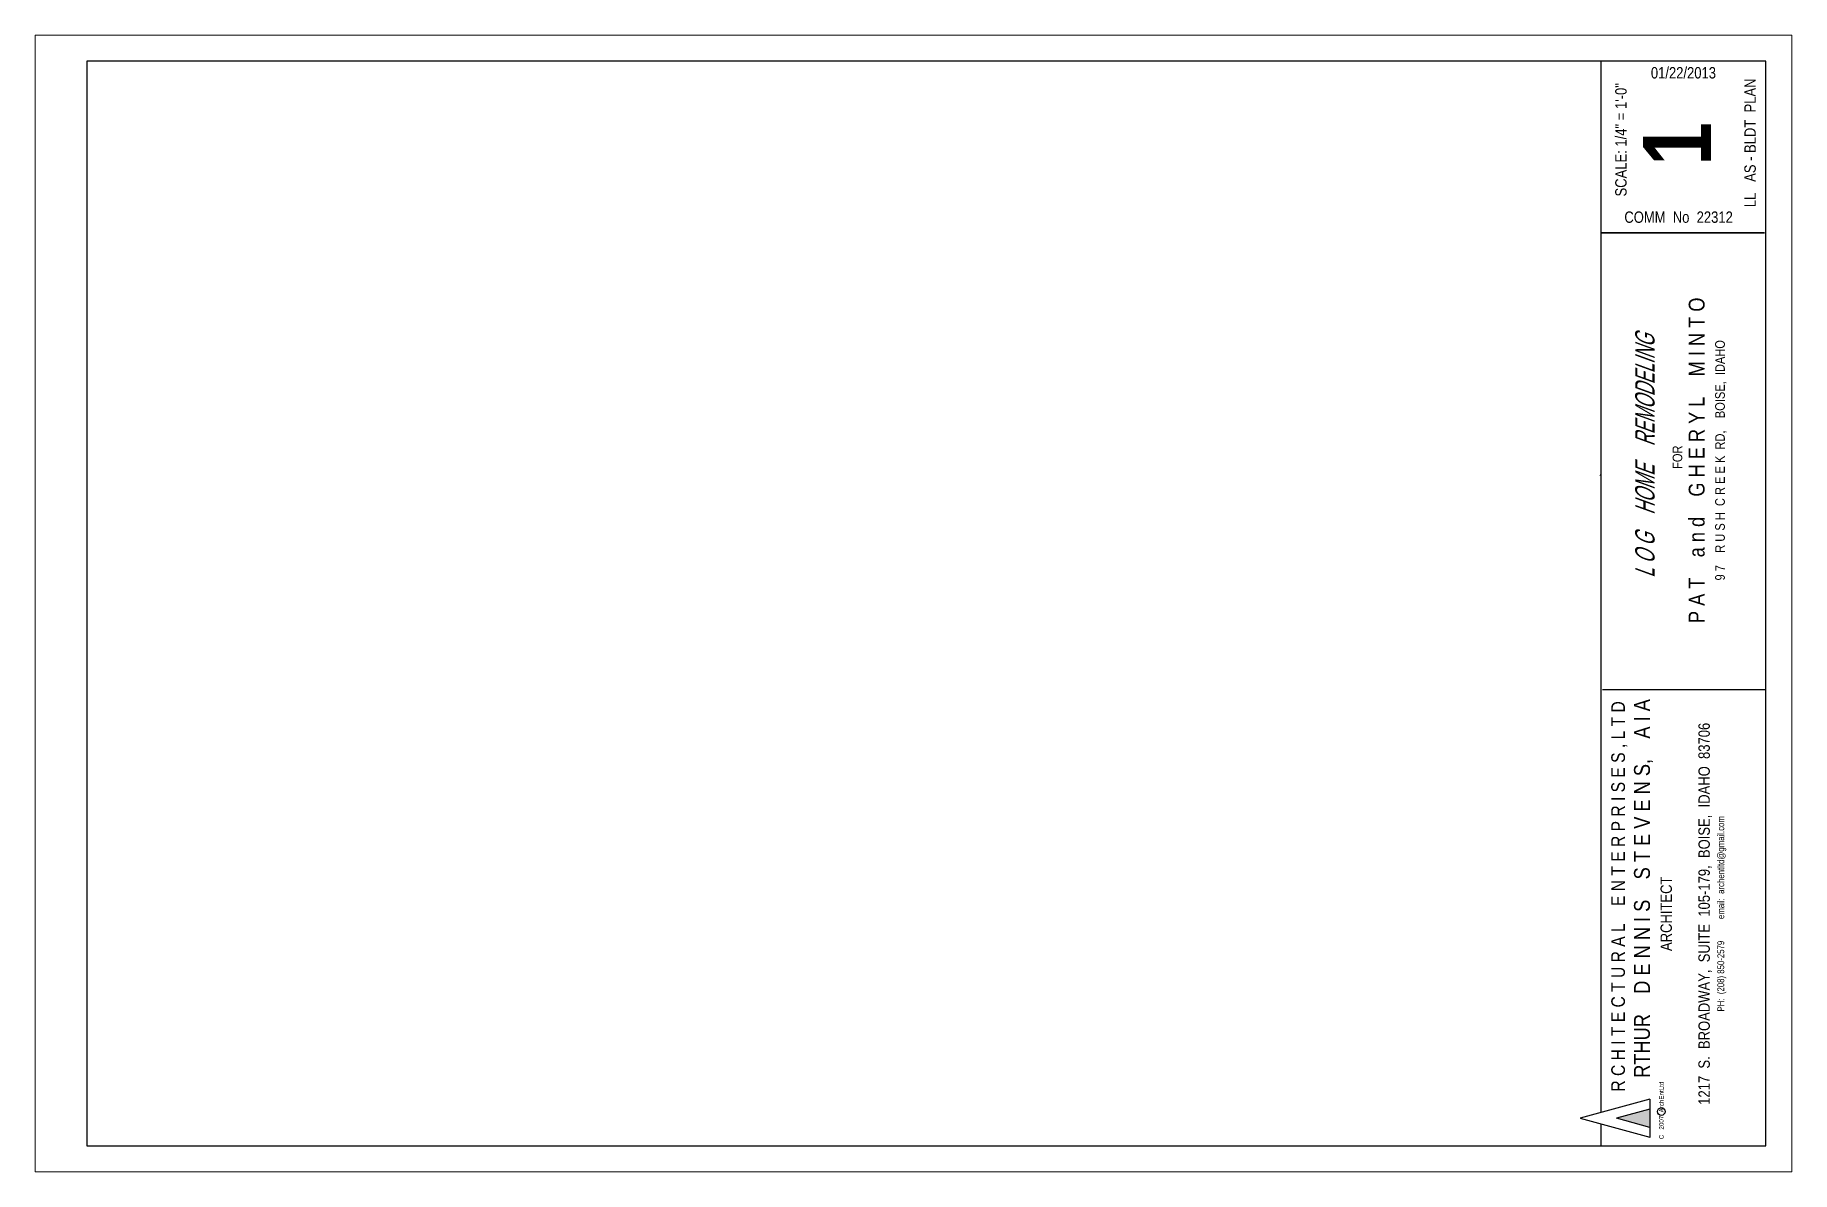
# Model space of a CAD drawing. Header units: inches. Extents: x -582 to 3762, y 164 to 3028.
# Drawn here: x -582 to 1050, y 164 to 1220 of the extents above; entities that cross this region are included whole.
import ezdxf

# ---------------------------------------------------------------- set-up
doc = ezdxf.new("R2010")
doc.units = ezdxf.units.IN
doc.header["$MEASUREMENT"] = 0
doc.linetypes.add('DASHDOT2', pattern=[0.5, 0.25, -0.125, 0, -0.125])
doc.linetypes.add('HIDDEN', pattern=[0.375, 0.25, -0.125])
for name, color, linetype in [('SETBACK', 1, 'DASHDOT2'), ('TITLE BLOCK', 7, 'Continuous'), ('TITLE_BLOCK', 250, 'Continuous')]:
    doc.layers.add(name, color=color, linetype=linetype)
doc.styles.add('ARCH ENT', font='technical.ttf', dxfattribs={"height": 2})
doc.styles.add('ARCHENT', font='technical.ttf', dxfattribs={"height": 6})
doc.styles.add('EXIST', font='romans.shx', dxfattribs={"width": 0.75, "oblique": 20, "height": 12})

msp = doc.modelspace()

# ---------------------------------------------------------------- texts
at = {"layer": 'TITLE BLOCK', "color": 7, "linetype": 'Continuous', "lineweight": 30, "ltscale": 0.5, "char_height": 10.551, "attachment_point": 5, "style": 'ARCH ENT'}
for s, insert in [('\\A1;01/22/2013', (949.7, 1184.6)), ('COMM  No  22312', (945.2, 1050.5))]:
    msp.add_mtext(s, dxfattribs=dict(at, insert=insert))
at = {"layer": 'TITLE BLOCK', "color": 7, "linetype": 'Continuous', "lineweight": 30, "ltscale": 0.5, "rotation": 90, "style": 'ARCH ENT'}
for s, insert, char_height, attachment_point in [('LL   AS - BLDT  PLAN', (1011.7, 1119.6), 10.551, 5), ('SCALE: 1/4" = 1\'-0"  ', (891.7, 1122.4), 10.551, 5), ('{\\fTechnical|b1|i0|c0|p34;1}', (912.1, 1118.5), 63.306, 2), ('\\P{\\H0.3769x;  FOR\\P\\H1.644x;P A T    a n d    G H E R Y L    M I N T O\\P\\H0.6083x;9 7    R U S H  C R E E K  RD,    BOISE,  IDAHO}', (944.9, 824.7), 23.802, 5), ('        R C H I T E C T U R A L    E N T E R P R I S E S , L T D\\P{\\H1.167x;          RTHUR    D E N N I S    S T E V E N S,    A I A\\P\\H0.7145x;ARCHITECT\\P\\P1217  S.  BROADWAY,  SUITE  105-179,  BOISE,  IDAHO  83706\\P\\H0.5999x;PH:  (208) 850-2579          email:  archentltd@gmail.com}', (882.7, 403.4), 12.661, 2)]:
    msp.add_mtext(s, dxfattribs=dict(at, insert=insert, char_height=char_height, attachment_point=attachment_point))
at = {"layer": 'TITLE BLOCK', "color": 7, "linetype": 'Continuous', "lineweight": 9, "ltscale": 50, "insert": (904.9, 828.6), "char_height": 18, "width": 403, "attachment_point": 2, "rotation": 90, "style": 'EXIST'}
msp.add_mtext('{\\fTechnical|b0|i0|c0|p34;L O G    HOME    REMODELING}', dxfattribs=at)
at = {"layer": 'TITLE BLOCK', "color": 7, "linetype": 'HIDDEN', "insert": (927.1, 194), "char_height": 4.197, "width": 59, "attachment_point": 1, "rotation": 90, "style": 'ARCHENT'}
msp.add_mtext('C   2007  ArchEntLtd', dxfattribs=at)

# ---------------------------------------------------------------- hatches: boundary and pattern name
at = {"layer": 'TITLE_BLOCK', "linetype": 'Continuous', "ltscale": 0.5}
msp.add_hatch(color=1, dxfattribs=at).paths.add_polyline_path([(918.6, 221.9), (887.5, 213.4), (918.6, 205)])

# ---------------------------------------------------------------- linework, layer by layer
at = {"layer": 'SETBACK'}
msp.add_line((873.3, 811), (871.3, 810.5), dxfattribs=at)
at = {"layer": 'TITLE BLOCK', "color": 7, "linetype": 'Continuous', "lineweight": 0, "ltscale": 0.5}
for p, q in [((1050.4, 1219.6), (-581.5, 1219.6)), ((-581.5, 1219.6), (-581.5, 163.7)), ((1050.4, 1219.6), (1050.4, 163.7)), ((-581.5, 163.7), (1050.4, 163.7))]:
    msp.add_line(p, q, dxfattribs=at)
at = {"layer": 'TITLE BLOCK', "color": 7, "linetype": 'Continuous', "lineweight": 30, "ltscale": 0.5}
for p, q in [((-533.5, 1195.6), (-533.5, 187.7)), ((1026.4, 1195.6), (-533.5, 1195.6)), ((873.3, 218.8), (873.3, 1195.6)), ((1026.4, 187.7), (1026.4, 1195.6)), ((874.5, 611.8), (1026.4, 611.8)), ((918.6, 231.1), (853.7, 213.4)), ((918.6, 231.1), (918.6, 195.8)), ((918.6, 231), (918.6, 195.7)), ((918.6, 221.8), (887.5, 213.4)), ((918.6, 221.8), (887.5, 213.4)), ((918.6, 204.9), (887.5, 213.4)), ((918.6, 204.9), (887.5, 213.4)), ((873.3, 187.7), (873.3, 208.1)), ((-533.5, 187.7), (1026.4, 187.7)), ((873.3, 187.7), (1026.4, 187.7))]:
    msp.add_line(p, q, dxfattribs=at)
at = {"layer": 'TITLE BLOCK', "color": 7, "linetype": 'Continuous', "lineweight": 30, "ltscale": 0.0625}
msp.add_line((853.7, 213.4), (918.6, 195.8), dxfattribs=at)
at = {"layer": 'TITLE BLOCK', "color": 7, "linetype": 'Continuous', "lineweight": 30, "ltscale": 0.5, "const_width": 1.58}
msp.add_lwpolyline([(873.3, 1035.9), (1025.2, 1035.9)], dxfattribs=at)
at = {"layer": 'TITLE BLOCK', "color": 7, "linetype": 'Continuous'}
msp.add_circle((929.1, 219.6), 3.5, dxfattribs=at)

msp.set_redraw_order([(e.dxf.handle, doc.entitydb.next_handle()) for e in msp.query("TEXT MTEXT ATTDEF DIMENSION ARC_DIMENSION")])  # texts and dimensions are drawn at this point

doc.saveas('drawing.dxf')
